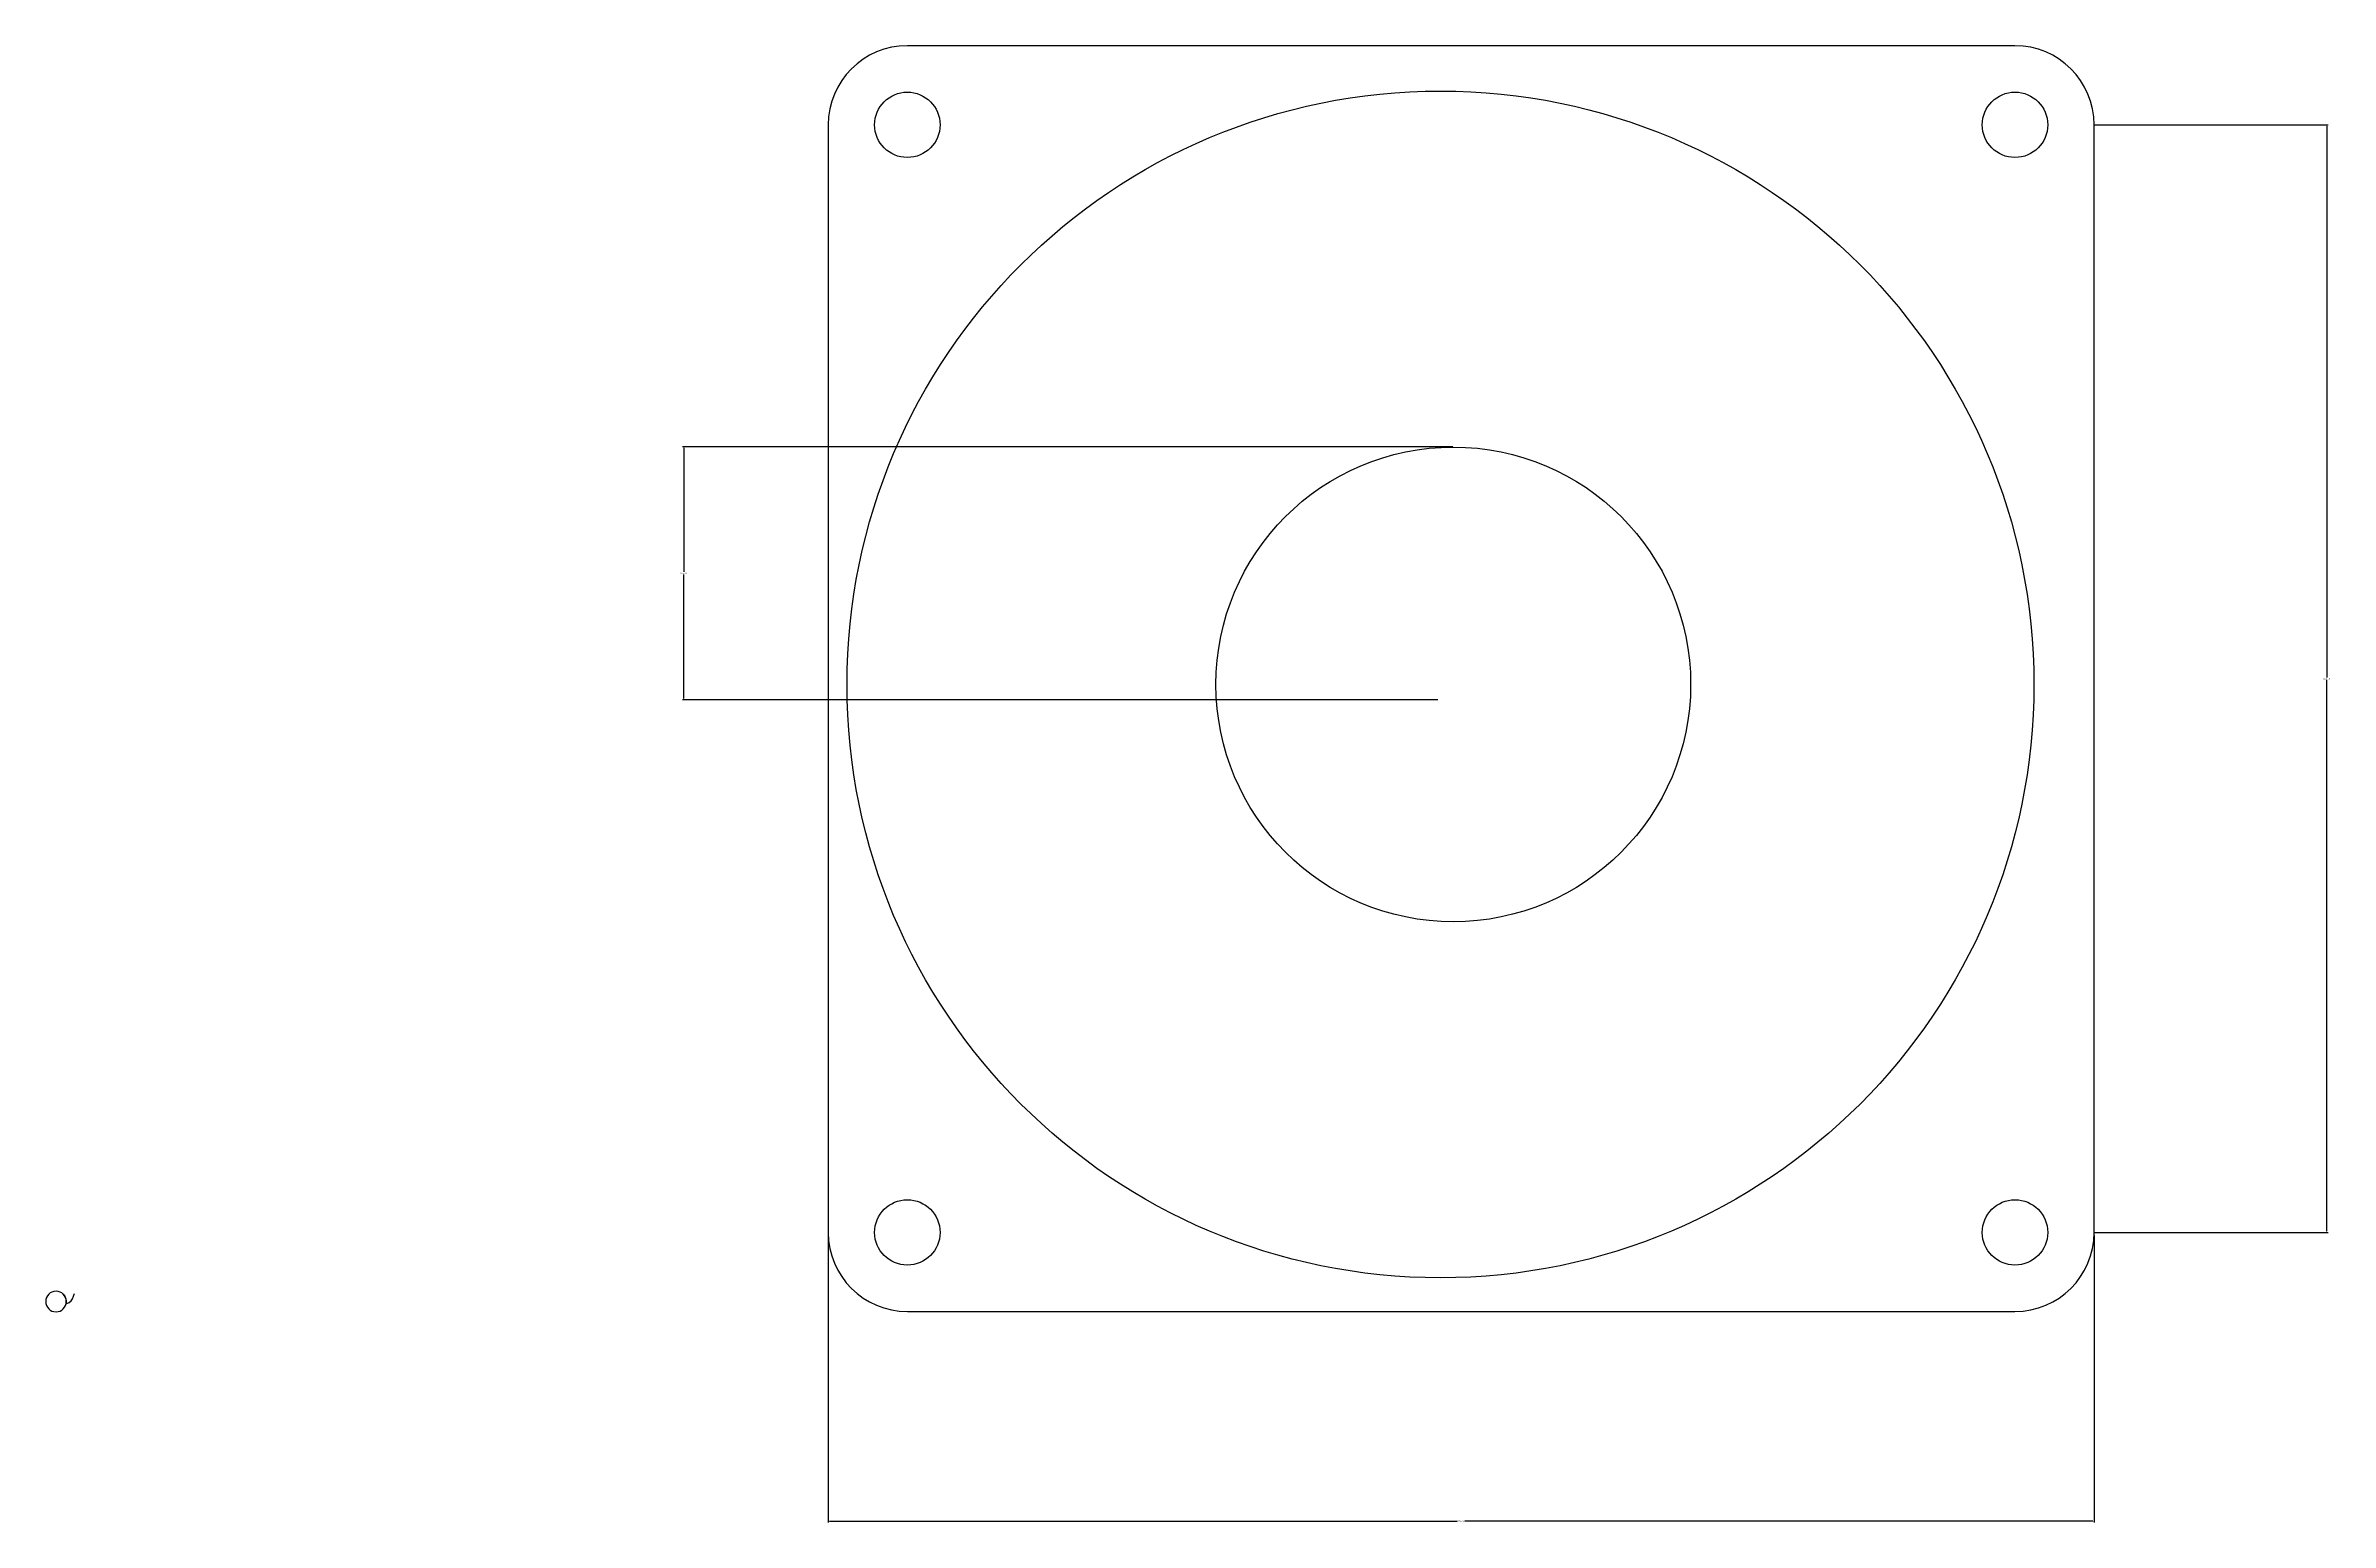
# Model space of a CAD drawing. Header units: inches. Extents: x 21 to 353, y -22 to 193.
import ezdxf

# ---------------------------------------------------------------- set-up
doc = ezdxf.new("R2010")
doc.units = ezdxf.units.IN
doc.header["$MEASUREMENT"] = 0
doc.styles.get("Standard").update_dxf_attribs({"font": 'arial.ttf'})
doc.dimstyles.get("Standard").update_dxf_attribs({"dimtxt": 0.18, "dimasz": 0.18, "dimexe": 0.18, "dimexo": 0.0625, "dimgap": 0.09, "dimtad": 0, "dimtih": 1, "dimtoh": 1, "dimdec": 4, "dimzin": 0, "dimdsep": 46, "dimtxsty": 'Standard', "dimcen": 0.09, "dimadec": 0, "dimazin": 0, "dimtfac": 1, "dimtdec": 4, "dimtofl": 0, "dimtmove": 0, "dimatfit": 3, "dimfxl": 1, "dimtolj": 1, "dimtzin": 0, "dimarcsym": 0})

# ---------------------------------------------------------------- blocks, each defined once
blk = doc.blocks.new('*D3')
at = {"color": 0, "lineweight": -2, "transparency": 16777216}
for p, q in [((318.78, 181.01), (352.72, 181.01)), ((352.54, 180.83), (352.54, 100.69)), ((352.54, 20.19), (352.54, 100.33)), ((318.78, 20.01), (352.72, 20.01))]:
    blk.add_line(p, q, dxfattribs=at)
at = {"color": 0, "transparency": 16777216}
for points in [[(352.57, 180.83), (352.51, 180.83), (352.54, 181.01)], [(352.57, 20.19), (352.51, 20.19), (352.54, 20.01)]]:
    blk.add_solid(points, dxfattribs=at)
at = {"layer": 'Defpoints', "color": 0, "transparency": 16777216}
for p in [(318.72, 181.01, -46), (318.72, 20.01), (352.54, 20.01)]:
    blk.add_point(p, dxfattribs=at)
at = {"color": 0, "transparency": 16777216, "insert": (352.54, 100.51), "char_height": 0.18, "attachment_point": 5, "rotation": 180}
blk.add_mtext('\\A1;161.0000', dxfattribs=at)
blk = doc.blocks.new('*D4')
at = {"color": 0, "lineweight": -2, "transparency": 16777216}
for p, q in [((134.72, 19.95), (134.72, -22.13)), ((318.71, 19.54), (318.71, -22.13)), ((134.9, -21.95), (226.12, -21.95)), ((318.53, -21.95), (227.31, -21.95))]:
    blk.add_line(p, q, dxfattribs=at)
at = {"color": 0, "transparency": 16777216}
for points in [[(134.9, -21.98), (134.9, -21.92), (134.72, -21.95)], [(318.53, -21.98), (318.53, -21.92), (318.71, -21.95)]]:
    blk.add_solid(points, dxfattribs=at)
at = {"layer": 'Defpoints', "color": 0, "transparency": 16777216}
for p in [(134.72, 20.01), (318.71, 19.6), (134.72, -21.95)]:
    blk.add_point(p, dxfattribs=at)
at = {"color": 0, "transparency": 16777216, "insert": (226.71, -21.95), "char_height": 0.18, "attachment_point": 5, "rotation": 180}
blk.add_mtext('\\A1;183.9928', dxfattribs=at)
blk = doc.blocks.new('*D5')
at = {"color": 0, "lineweight": -2, "transparency": 16777216}
for p, q in [((225.51, 134.22), (113.54, 134.22)), ((113.72, 134.04), (113.72, 116.01)), ((113.72, 97.62), (113.72, 115.65)), ((223.35, 97.44), (113.54, 97.44))]:
    blk.add_line(p, q, dxfattribs=at)
at = {"color": 0, "transparency": 16777216}
for points in [[(113.75, 134.04), (113.69, 134.04), (113.72, 134.22)], [(113.75, 97.62), (113.69, 97.62), (113.72, 97.44)]]:
    blk.add_solid(points, dxfattribs=at)
at = {"layer": 'Defpoints', "color": 0, "transparency": 16777216}
for p in [(113.72, 134.22), (225.57, 134.22, -5.53), (223.41, 97.44, -5.55)]:
    blk.add_point(p, dxfattribs=at)
at = {"color": 0, "transparency": 16777216, "insert": (113.72, 115.83), "char_height": 0.18, "attachment_point": 5, "rotation": 180}
blk.add_mtext('\\A1;36.7825', dxfattribs=at)

msp = doc.modelspace()

# ---------------------------------------------------------------- linework, layer by layer
at = {"elevation": 11}
msp.add_lwpolyline([(318.71695, 20.0117), (318.71695, 181.0117, 0.414213562), (307.21695, 192.5117), (146.21695, 192.5117, 0.414213562), (134.71695, 181.0117), (134.71695, 20.0117, 0.414213562), (146.21695, 8.5117), (307.21695, 8.5117, 0.414213562)], format="xyb", close=True, dxfattribs=at)
for centre, radius in [((223.70494, 99.66882, 11), 86.25579), ((146.21695, 181.0117, 11), 4.74986), ((307.21695, 181.0117, 11), 4.7495), ((225.57369, 99.66882, 8.7), 34.5), ((146.21695, 20.0117, 11), 4.7495), ((307.21695, 20.0117, 11), 4.7495)]:
    msp.add_circle(centre, radius)
at = {"extrusion": (0, 0, -1)}
msp.add_circle((-22.47612, 9.96688), 1.5, dxfattribs=at)
msp.add_open_spline([(23.53942, 11.02489, 1), (23.89396, 10.66858, 0.66667), (24.05005, 10.12629, 0.33333), (23.93917, 9.63602), (24.09323, 9.68502), (24.7497, 9.89382), (24.98997, 10.59394), (25.17387, 11.12976)], degree=3, knots=[0, 0, 0, 0, 1.005309649, 1.005309649, 1.005309649, 1.477780521, 3.018658175, 3.018658175, 3.018658175, 3.018658175])

# ---------------------------------------------------------------- dimensions: what is measured, and where the dimension line sits
for base, p1, p2, angle, picture, middle in [((352.53721, 20.0117, 11), (318.71695, 181.0117, -35), (318.71695, 20.0117, 11), 270, '*D3', (352.53721, 100.5117, 11)), ((113.71665, 134.22195, 11), (223.41329, 97.43945, 5.45432), (225.57369, 134.22195, 5.46619), 270, '*D5', (113.71665, 115.8307, 11)), ((134.71695, -21.94626, 11), (318.70971, 19.60377, 11), (134.71695, 20.0117, 11), 180, '*D4', (226.71333, -21.94626, 11))]:
    dim = msp.add_linear_dim(base=base, p1=p1, p2=p2, angle=angle, dimstyle='Standard')
    dim.commit()
    dim.dimension.update_dxf_attribs({"geometry": picture, "text_midpoint": middle})

doc.saveas('drawing.dxf')
